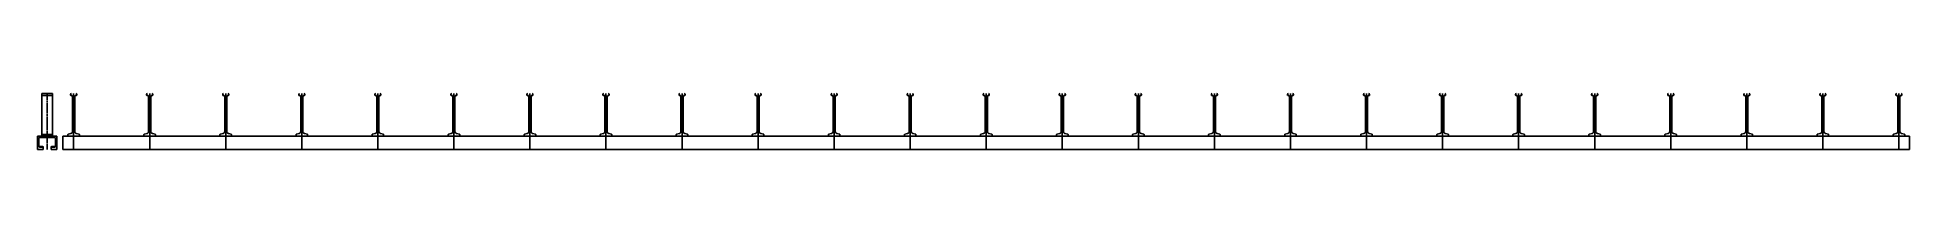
# Model space of a CAD drawing. Header units: millimetres. Extents: x -218 to 5936, y 987 to 3483.
# Drawn here: x -218 to 5936, y 987 to 1171 of the extents above; entities that cross this region are included whole.
import ezdxf

# ---------------------------------------------------------------- set-up
doc = ezdxf.new("R2010")
doc.units = ezdxf.units.MM
doc.header["$LTSCALE"] = 10
doc.linetypes.add('MITTE2', pattern=[1.125, 0.75, -0.125, 0.125, -0.125])
doc.layers.add('HALFEN', color=2, linetype='CONTINUOUS')

msp = doc.modelspace()

# ---------------------------------------------------------------- linework, layer by layer
at = {"layer": 'HALFEN'}
for p, q in [((-203.3, 1031.3), (-203.3, 1171.3)), ((-168.3, 1171.3), (-203.3, 1171.3)), ((-168.3, 1031.3), (-168.3, 1171.3)), ((-168.3, 1165.3), (-203.3, 1165.3)), ((-108.8, 1168.3), (-108.8, 1166.3)), ((-105.3, 1164.6), (-108, 1165.4)), ((-102.3, 1160.8), (-102.3, 1046.5)), ((-95.2, 1160.8), (-95.2, 1046.5)), ((-92.2, 1164.6), (-89.5, 1165.4)), ((-88.8, 1168.3), (-88.8, 1166.3)), ((141.2, 1168.3), (141.2, 1166.3)), ((144.7, 1164.6), (142, 1165.4)), ((147.7, 1160.8), (147.7, 1046.5)), ((154.8, 1160.8), (154.8, 1046.5)), ((157.8, 1164.6), (160.5, 1165.4)), ((161.2, 1168.3), (161.2, 1166.3)), ((391.2, 1168.3), (391.2, 1166.3)), ((394.7, 1164.6), (392, 1165.4)), ((397.7, 1160.8), (397.7, 1046.5)), ((404.8, 1160.8), (404.8, 1046.5)), ((407.8, 1164.6), (410.5, 1165.4)), ((411.2, 1168.3), (411.2, 1166.3)), ((641.2, 1168.3), (641.2, 1166.3)), ((644.7, 1164.6), (642, 1165.4)), ((647.7, 1160.8), (647.7, 1046.5)), ((654.8, 1160.8), (654.8, 1046.5)), ((657.8, 1164.6), (660.5, 1165.4)), ((661.2, 1168.3), (661.2, 1166.3)), ((891.2, 1168.3), (891.2, 1166.3)), ((894.7, 1164.6), (892, 1165.4)), ((897.7, 1160.8), (897.7, 1046.5)), ((904.8, 1160.8), (904.8, 1046.5)), ((907.8, 1164.6), (910.5, 1165.4)), ((911.2, 1168.3), (911.2, 1166.3)), ((1141.2, 1168.3), (1141.2, 1166.3)), ((1144.7, 1164.6), (1142, 1165.4)), ((1147.7, 1160.8), (1147.7, 1046.5)), ((1154.8, 1160.8), (1154.8, 1046.5)), ((1157.8, 1164.6), (1160.5, 1165.4)), ((1161.2, 1168.3), (1161.2, 1166.3)), ((1391.2, 1168.3), (1391.2, 1166.3)), ((1394.7, 1164.6), (1392, 1165.4)), ((1397.7, 1160.8), (1397.7, 1046.5)), ((1404.8, 1160.8), (1404.8, 1046.5)), ((1407.8, 1164.6), (1410.5, 1165.4)), ((1411.2, 1168.3), (1411.2, 1166.3)), ((1641.2, 1168.3), (1641.2, 1166.3)), ((1644.7, 1164.6), (1642, 1165.4)), ((1647.7, 1160.8), (1647.7, 1046.5)), ((1654.8, 1160.8), (1654.8, 1046.5)), ((1657.8, 1164.6), (1660.5, 1165.4)), ((1661.2, 1168.3), (1661.2, 1166.3)), ((1891.2, 1168.3), (1891.2, 1166.3)), ((1894.7, 1164.6), (1892, 1165.4)), ((1897.7, 1160.8), (1897.7, 1046.5)), ((1904.8, 1160.8), (1904.8, 1046.5)), ((1907.8, 1164.6), (1910.5, 1165.4)), ((1911.2, 1168.3), (1911.2, 1166.3)), ((2141.2, 1168.3), (2141.2, 1166.3)), ((2144.7, 1164.6), (2142, 1165.4)), ((2147.7, 1160.8), (2147.7, 1046.5)), ((2154.8, 1160.8), (2154.8, 1046.5)), ((2157.8, 1164.6), (2160.5, 1165.4)), ((2161.2, 1168.3), (2161.2, 1166.3)), ((2391.2, 1168.3), (2391.2, 1166.3)), ((2394.7, 1164.6), (2392, 1165.4)), ((2397.7, 1160.8), (2397.7, 1046.5)), ((2404.8, 1160.8), (2404.8, 1046.5)), ((2407.8, 1164.6), (2410.5, 1165.4)), ((2411.2, 1168.3), (2411.2, 1166.3)), ((2641.2, 1168.3), (2641.2, 1166.3)), ((2644.7, 1164.6), (2642, 1165.4)), ((2647.7, 1160.8), (2647.7, 1046.5)), ((2654.8, 1160.8), (2654.8, 1046.5)), ((2657.8, 1164.6), (2660.5, 1165.4)), ((2661.2, 1168.3), (2661.2, 1166.3)), ((2891.2, 1168.3), (2891.2, 1166.3)), ((2894.7, 1164.6), (2892, 1165.4)), ((2897.7, 1160.8), (2897.7, 1046.5)), ((2904.8, 1160.8), (2904.8, 1046.5)), ((2907.8, 1164.6), (2910.5, 1165.4)), ((2911.2, 1168.3), (2911.2, 1166.3)), ((3141.2, 1168.3), (3141.2, 1166.3)), ((3144.7, 1164.6), (3142, 1165.4)), ((3147.7, 1160.8), (3147.7, 1046.5)), ((3154.8, 1160.8), (3154.8, 1046.5)), ((3157.8, 1164.6), (3160.5, 1165.4)), ((3161.2, 1168.3), (3161.2, 1166.3)), ((3391.2, 1168.3), (3391.2, 1166.3)), ((3394.7, 1164.6), (3392, 1165.4)), ((3397.7, 1160.8), (3397.7, 1046.5)), ((3404.8, 1160.8), (3404.8, 1046.5)), ((3407.8, 1164.6), (3410.5, 1165.4)), ((3411.2, 1168.3), (3411.2, 1166.3)), ((3641.2, 1168.3), (3641.2, 1166.3)), ((3644.7, 1164.6), (3642, 1165.4)), ((3647.7, 1160.8), (3647.7, 1046.5)), ((3654.8, 1160.8), (3654.8, 1046.5)), ((3657.8, 1164.6), (3660.5, 1165.4)), ((3661.2, 1168.3), (3661.2, 1166.3)), ((3891.2, 1168.3), (3891.2, 1166.3)), ((3894.7, 1164.6), (3892, 1165.4)), ((3897.7, 1160.8), (3897.7, 1046.5)), ((3904.8, 1160.8), (3904.8, 1046.5)), ((3907.8, 1164.6), (3910.5, 1165.4)), ((3911.2, 1168.3), (3911.2, 1166.3)), ((4141.2, 1168.3), (4141.2, 1166.3)), ((4144.7, 1164.6), (4142, 1165.4)), ((4147.7, 1160.8), (4147.7, 1046.5)), ((4154.8, 1160.8), (4154.8, 1046.5)), ((4157.8, 1164.6), (4160.5, 1165.4)), ((4161.2, 1168.3), (4161.2, 1166.3)), ((4391.2, 1168.3), (4391.2, 1166.3)), ((4394.7, 1164.6), (4392, 1165.4)), ((4397.7, 1160.8), (4397.7, 1046.5)), ((4404.8, 1160.8), (4404.8, 1046.5)), ((4407.8, 1164.6), (4410.5, 1165.4)), ((4411.2, 1168.3), (4411.2, 1166.3)), ((4641.2, 1168.3), (4641.2, 1166.3)), ((4644.7, 1164.6), (4642, 1165.4)), ((4647.7, 1160.8), (4647.7, 1046.5)), ((4654.8, 1160.8), (4654.8, 1046.5)), ((4657.8, 1164.6), (4660.5, 1165.4)), ((4661.2, 1168.3), (4661.2, 1166.3)), ((4891.2, 1168.3), (4891.2, 1166.3)), ((4894.7, 1164.6), (4892, 1165.4)), ((4897.7, 1160.8), (4897.7, 1046.5)), ((4904.8, 1160.8), (4904.8, 1046.5)), ((4907.8, 1164.6), (4910.5, 1165.4)), ((4911.2, 1168.3), (4911.2, 1166.3)), ((5141.2, 1168.3), (5141.2, 1166.3)), ((5144.7, 1164.6), (5142, 1165.4)), ((5147.7, 1160.8), (5147.7, 1046.5)), ((5154.8, 1160.8), (5154.8, 1046.5)), ((5157.8, 1164.6), (5160.5, 1165.4)), ((5161.2, 1168.3), (5161.2, 1166.3)), ((5391.2, 1168.3), (5391.2, 1166.3)), ((5394.7, 1164.6), (5392, 1165.4)), ((5397.7, 1160.8), (5397.7, 1046.5)), ((5404.8, 1160.8), (5404.8, 1046.5)), ((5407.8, 1164.6), (5410.5, 1165.4)), ((5411.2, 1168.3), (5411.2, 1166.3)), ((5641.2, 1168.3), (5641.2, 1166.3)), ((5644.7, 1164.6), (5642, 1165.4)), ((5647.7, 1160.8), (5647.7, 1046.5)), ((5654.8, 1160.8), (5654.8, 1046.5)), ((5657.8, 1164.6), (5660.5, 1165.4)), ((5661.2, 1168.3), (5661.2, 1166.3)), ((5891.2, 1168.3), (5891.2, 1166.3)), ((5894.7, 1164.6), (5892, 1165.4)), ((5897.7, 1160.8), (5897.7, 1046.5)), ((5904.8, 1160.8), (5904.8, 1046.5)), ((5907.8, 1164.6), (5910.5, 1165.4)), ((5911.2, 1168.3), (5911.2, 1166.3)), ((-153.8, 1031.3), (-217.8, 1031.3)), ((-217.8, 987.3), (-217.8, 1031.3)), ((-198.8, 987.3), (-217.8, 987.3)), ((-212.8, 998.3), (-212.8, 1022.8)), ((-201.8, 997.3), (-212.6, 997.3)), ((-198.9, 995.3), (-209.8, 995.3)), ((-162.8, 1026.8), (-208.8, 1026.8)), ((-203.3, 1036.3), (-168.3, 1036.3)), ((-198.8, 987.3), (-198.8, 994.3)), ((-172.8, 987.3), (-172.8, 994.3)), ((-153.8, 987.3), (-172.8, 987.3)), ((-161.8, 995.3), (-172.6, 995.3)), ((-158.9, 997.3), (-169.8, 997.3)), ((-158.8, 998.3), (-158.8, 1022.8)), ((-153.8, 987.3), (-153.8, 1031.3)), ((5936.2, 1031.3), (-133.8, 1031.3)), ((-133.8, 987.3), (-133.8, 1031.3)), ((5936.2, 987.3), (-133.8, 987.3)), ((-117.8, 1036.2), (-117.8, 1031.3)), ((-107.5, 1039.7), (-117, 1037.2)), ((-90, 1039.7), (-80.5, 1037.2)), ((-79.8, 1036.2), (-79.8, 1031.3)), ((132.2, 1036.2), (132.2, 1031.3)), ((142.5, 1039.7), (133, 1037.2)), ((160, 1039.7), (169.5, 1037.2)), ((170.2, 1036.2), (170.2, 1031.3)), ((382.2, 1036.2), (382.2, 1031.3)), ((392.5, 1039.7), (383, 1037.2)), ((410, 1039.7), (419.5, 1037.2)), ((420.2, 1036.2), (420.2, 1031.3)), ((632.2, 1036.2), (632.2, 1031.3)), ((642.5, 1039.7), (633, 1037.2)), ((660, 1039.7), (669.5, 1037.2)), ((670.2, 1036.2), (670.2, 1031.3)), ((882.2, 1036.2), (882.2, 1031.3)), ((892.5, 1039.7), (883, 1037.2)), ((910, 1039.7), (919.5, 1037.2)), ((920.2, 1036.2), (920.2, 1031.3)), ((1132.2, 1036.2), (1132.2, 1031.3)), ((1142.5, 1039.7), (1133, 1037.2)), ((1160, 1039.7), (1169.5, 1037.2)), ((1170.2, 1036.2), (1170.2, 1031.3)), ((1382.2, 1036.2), (1382.2, 1031.3)), ((1392.5, 1039.7), (1383, 1037.2)), ((1410, 1039.7), (1419.5, 1037.2)), ((1420.2, 1036.2), (1420.2, 1031.3)), ((1632.2, 1036.2), (1632.2, 1031.3)), ((1642.5, 1039.7), (1633, 1037.2)), ((1660, 1039.7), (1669.5, 1037.2)), ((1670.2, 1036.2), (1670.2, 1031.3)), ((1882.2, 1036.2), (1882.2, 1031.3)), ((1892.5, 1039.7), (1883, 1037.2)), ((1910, 1039.7), (1919.5, 1037.2)), ((1920.2, 1036.2), (1920.2, 1031.3)), ((2132.2, 1036.2), (2132.2, 1031.3)), ((2142.5, 1039.7), (2133, 1037.2)), ((2160, 1039.7), (2169.5, 1037.2)), ((2170.2, 1036.2), (2170.2, 1031.3)), ((2382.2, 1036.2), (2382.2, 1031.3)), ((2392.5, 1039.7), (2383, 1037.2)), ((2410, 1039.7), (2419.5, 1037.2)), ((2420.2, 1036.2), (2420.2, 1031.3)), ((2632.2, 1036.2), (2632.2, 1031.3)), ((2642.5, 1039.7), (2633, 1037.2)), ((2660, 1039.7), (2669.5, 1037.2)), ((2670.2, 1036.2), (2670.2, 1031.3)), ((2882.2, 1036.2), (2882.2, 1031.3)), ((2892.5, 1039.7), (2883, 1037.2)), ((2910, 1039.7), (2919.5, 1037.2)), ((2920.2, 1036.2), (2920.2, 1031.3)), ((3132.2, 1036.2), (3132.2, 1031.3)), ((3142.5, 1039.7), (3133, 1037.2)), ((3160, 1039.7), (3169.5, 1037.2)), ((3170.2, 1036.2), (3170.2, 1031.3)), ((3382.2, 1036.2), (3382.2, 1031.3)), ((3392.5, 1039.7), (3383, 1037.2)), ((3410, 1039.7), (3419.5, 1037.2)), ((3420.2, 1036.2), (3420.2, 1031.3)), ((3632.2, 1036.2), (3632.2, 1031.3)), ((3642.5, 1039.7), (3633, 1037.2)), ((3660, 1039.7), (3669.5, 1037.2)), ((3670.2, 1036.2), (3670.2, 1031.3)), ((3882.2, 1036.2), (3882.2, 1031.3)), ((3892.5, 1039.7), (3883, 1037.2)), ((3910, 1039.7), (3919.5, 1037.2)), ((3920.2, 1036.2), (3920.2, 1031.3)), ((4132.2, 1036.2), (4132.2, 1031.3)), ((4142.5, 1039.7), (4133, 1037.2)), ((4160, 1039.7), (4169.5, 1037.2)), ((4170.2, 1036.2), (4170.2, 1031.3)), ((4382.2, 1036.2), (4382.2, 1031.3)), ((4392.5, 1039.7), (4383, 1037.2)), ((4410, 1039.7), (4419.5, 1037.2)), ((4420.2, 1036.2), (4420.2, 1031.3)), ((4632.2, 1036.2), (4632.2, 1031.3)), ((4642.5, 1039.7), (4633, 1037.2)), ((4660, 1039.7), (4669.5, 1037.2)), ((4670.2, 1036.2), (4670.2, 1031.3)), ((4882.2, 1036.2), (4882.2, 1031.3)), ((4892.5, 1039.7), (4883, 1037.2)), ((4910, 1039.7), (4919.5, 1037.2)), ((4920.2, 1036.2), (4920.2, 1031.3)), ((5132.2, 1036.2), (5132.2, 1031.3)), ((5142.5, 1039.7), (5133, 1037.2)), ((5160, 1039.7), (5169.5, 1037.2)), ((5170.2, 1036.2), (5170.2, 1031.3)), ((5382.2, 1036.2), (5382.2, 1031.3)), ((5392.5, 1039.7), (5383, 1037.2)), ((5410, 1039.7), (5419.5, 1037.2)), ((5420.2, 1036.2), (5420.2, 1031.3)), ((5632.2, 1036.2), (5632.2, 1031.3)), ((5642.5, 1039.7), (5633, 1037.2)), ((5660, 1039.7), (5669.5, 1037.2)), ((5670.2, 1036.2), (5670.2, 1031.3)), ((5882.2, 1036.2), (5882.2, 1031.3)), ((5892.5, 1039.7), (5883, 1037.2)), ((5901.2, 1031.3), (5885.2, 1031.3)), ((5901.2, 1031.3), (5917.2, 1031.3)), ((5910, 1039.7), (5919.5, 1037.2)), ((5920.2, 1036.2), (5920.2, 1031.3)), ((5936.2, 987.3), (5936.2, 1031.3))]:
    msp.add_line(p, q, dxfattribs=at)
at = {"layer": 'HALFEN', "color": 1, "linetype": 'MITTE2'}
for p, q in [((-185.8, 1171.3), (-185.8, 987.3)), ((-98.8, 987.3), (-98.8, 1171.3)), ((151.2, 987.3), (151.2, 1171.3)), ((401.2, 987.3), (401.2, 1171.3)), ((651.2, 987.3), (651.2, 1171.3)), ((901.2, 987.3), (901.2, 1171.3)), ((1151.2, 987.3), (1151.2, 1171.3)), ((1401.2, 987.3), (1401.2, 1171.3)), ((1651.2, 987.3), (1651.2, 1171.3)), ((1901.2, 987.3), (1901.2, 1171.3)), ((2151.2, 987.3), (2151.2, 1171.3)), ((2401.2, 987.3), (2401.2, 1171.3)), ((2651.2, 987.3), (2651.2, 1171.3)), ((2901.2, 987.3), (2901.2, 1171.3)), ((3151.2, 987.3), (3151.2, 1171.3)), ((3401.2, 987.3), (3401.2, 1171.3)), ((3651.2, 987.3), (3651.2, 1171.3)), ((3901.2, 987.3), (3901.2, 1171.3)), ((4151.2, 987.3), (4151.2, 1171.3)), ((4401.2, 987.3), (4401.2, 1171.3)), ((4651.2, 987.3), (4651.2, 1171.3)), ((4901.2, 987.3), (4901.2, 1171.3)), ((5151.2, 987.3), (5151.2, 1171.3)), ((5401.2, 987.3), (5401.2, 1171.3)), ((5651.2, 987.3), (5651.2, 1171.3)), ((5901.2, 987.3), (5901.2, 1171.3))]:
    msp.add_line(p, q, dxfattribs=at)
at = {"layer": 'HALFEN'}
for centre, radius, start, end in [((-105.8, 1168.3), 3, 90, 180), ((-91.8, 1168.3), 3, 0, 90), ((144.2, 1168.3), 3, 90, 180), ((158.2, 1168.3), 3, 0, 90), ((394.2, 1168.3), 3, 90, 180), ((408.2, 1168.3), 3, 0, 90), ((644.2, 1168.3), 3, 90, 180), ((658.2, 1168.3), 3, 0, 90), ((894.2, 1168.3), 3, 90, 180), ((908.2, 1168.3), 3, 0, 90), ((1144.2, 1168.3), 3, 90, 180), ((1158.2, 1168.3), 3, 0, 90), ((1394.2, 1168.3), 3, 90, 180), ((1408.2, 1168.3), 3, 0, 90), ((1644.2, 1168.3), 3, 90, 180), ((1658.2, 1168.3), 3, 0, 90), ((1894.2, 1168.3), 3, 90, 180), ((1908.2, 1168.3), 3, 0, 90), ((2144.2, 1168.3), 3, 90, 180), ((2158.2, 1168.3), 3, 0, 90), ((2394.2, 1168.3), 3, 90, 180), ((2408.2, 1168.3), 3, 0, 90), ((2644.2, 1168.3), 3, 90, 180), ((2658.2, 1168.3), 3, 0, 90), ((2894.2, 1168.3), 3, 90, 180), ((2908.2, 1168.3), 3, 0, 90), ((3144.2, 1168.3), 3, 90, 180), ((3158.2, 1168.3), 3, 0, 90), ((3394.2, 1168.3), 3, 90, 180), ((3408.2, 1168.3), 3, 0, 90), ((3644.2, 1168.3), 3, 90, 180), ((3658.2, 1168.3), 3, 0, 90), ((3894.2, 1168.3), 3, 90, 180), ((3908.2, 1168.3), 3, 0, 90), ((4144.2, 1168.3), 3, 90, 180), ((4158.2, 1168.3), 3, 0, 90), ((4394.2, 1168.3), 3, 90, 180), ((4408.2, 1168.3), 3, 0, 90), ((4644.2, 1168.3), 3, 90, 180), ((4658.2, 1168.3), 3, 0, 90), ((4894.2, 1168.3), 3, 90, 180), ((4908.2, 1168.3), 3, 0, 90), ((5144.2, 1168.3), 3, 90, 180), ((5158.2, 1168.3), 3, 0, 90), ((5394.2, 1168.3), 3, 90, 180), ((5408.2, 1168.3), 3, 0, 90), ((5644.2, 1168.3), 3, 90, 180), ((5658.2, 1168.3), 3, 0, 90), ((5894.2, 1168.3), 3, 90, 180), ((5908.2, 1168.3), 3, 0, 90), ((-107.8, 1166.3), 1, 180, 255), ((-106.3, 1160.8), 4, 0, 75), ((-91.2, 1160.8), 4, 105, 180), ((-89.8, 1166.3), 1, 285, 0), ((142.2, 1166.3), 1, 180, 255), ((143.7, 1160.8), 4, 0, 75), ((158.8, 1160.8), 4, 105, 180), ((160.2, 1166.3), 1, 285, 0), ((392.2, 1166.3), 1, 180, 255), ((393.7, 1160.8), 4, 0, 75), ((408.8, 1160.8), 4, 105, 180), ((410.2, 1166.3), 1, 285, 0), ((642.2, 1166.3), 1, 180, 255), ((643.7, 1160.8), 4, 0, 75), ((658.8, 1160.8), 4, 105, 180), ((660.2, 1166.3), 1, 285, 0), ((892.2, 1166.3), 1, 180, 255), ((893.7, 1160.8), 4, 0, 75), ((908.8, 1160.8), 4, 105, 180), ((910.2, 1166.3), 1, 285, 0), ((1142.2, 1166.3), 1, 180, 255), ((1143.7, 1160.8), 4, 0, 75), ((1158.8, 1160.8), 4, 105, 180), ((1160.2, 1166.3), 1, 285, 0), ((1392.2, 1166.3), 1, 180, 255), ((1393.7, 1160.8), 4, 0, 75), ((1408.8, 1160.8), 4, 105, 180), ((1410.2, 1166.3), 1, 285, 0), ((1642.2, 1166.3), 1, 180, 255), ((1643.7, 1160.8), 4, 0, 75), ((1658.8, 1160.8), 4, 105, 180), ((1660.2, 1166.3), 1, 285, 0), ((1892.2, 1166.3), 1, 180, 255), ((1893.7, 1160.8), 4, 0, 75), ((1908.8, 1160.8), 4, 105, 180), ((1910.2, 1166.3), 1, 285, 0), ((2142.2, 1166.3), 1, 180, 255), ((2143.7, 1160.8), 4, 0, 75), ((2158.8, 1160.8), 4, 105, 180), ((2160.2, 1166.3), 1, 285, 0), ((2392.2, 1166.3), 1, 180, 255), ((2393.7, 1160.8), 4, 0, 75), ((2408.8, 1160.8), 4, 105, 180), ((2410.2, 1166.3), 1, 285, 0), ((2642.2, 1166.3), 1, 180, 255), ((2643.7, 1160.8), 4, 0, 75), ((2658.8, 1160.8), 4, 105, 180), ((2660.2, 1166.3), 1, 285, 0), ((2892.2, 1166.3), 1, 180, 255), ((2893.7, 1160.8), 4, 0, 75), ((2908.8, 1160.8), 4, 105, 180), ((2910.2, 1166.3), 1, 285, 0), ((3142.2, 1166.3), 1, 180, 255), ((3143.7, 1160.8), 4, 0, 75), ((3158.8, 1160.8), 4, 105, 180), ((3160.2, 1166.3), 1, 285, 0), ((3392.2, 1166.3), 1, 180, 255), ((3393.7, 1160.8), 4, 0, 75), ((3408.8, 1160.8), 4, 105, 180), ((3410.2, 1166.3), 1, 285, 0), ((3642.2, 1166.3), 1, 180, 255), ((3643.7, 1160.8), 4, 0, 75), ((3658.8, 1160.8), 4, 105, 180), ((3660.2, 1166.3), 1, 285, 0), ((3892.2, 1166.3), 1, 180, 255), ((3893.7, 1160.8), 4, 0, 75), ((3908.8, 1160.8), 4, 105, 180), ((3910.2, 1166.3), 1, 285, 0), ((4142.2, 1166.3), 1, 180, 255), ((4143.7, 1160.8), 4, 0, 75), ((4158.8, 1160.8), 4, 105, 180), ((4160.2, 1166.3), 1, 285, 0), ((4392.2, 1166.3), 1, 180, 255), ((4393.7, 1160.8), 4, 0, 75), ((4408.8, 1160.8), 4, 105, 180), ((4410.2, 1166.3), 1, 285, 0), ((4642.2, 1166.3), 1, 180, 255), ((4643.7, 1160.8), 4, 0, 75), ((4658.8, 1160.8), 4, 105, 180), ((4660.2, 1166.3), 1, 285, 0), ((4892.2, 1166.3), 1, 180, 255), ((4893.7, 1160.8), 4, 0, 75), ((4908.8, 1160.8), 4, 105, 180), ((4910.2, 1166.3), 1, 285, 0), ((5142.2, 1166.3), 1, 180, 255), ((5143.7, 1160.8), 4, 0, 75), ((5158.8, 1160.8), 4, 105, 180), ((5160.2, 1166.3), 1, 285, 0), ((5392.2, 1166.3), 1, 180, 255), ((5393.7, 1160.8), 4, 0, 75), ((5408.8, 1160.8), 4, 105, 180), ((5410.2, 1166.3), 1, 285, 0), ((5642.2, 1166.3), 1, 180, 255), ((5643.7, 1160.8), 4, 0, 75), ((5658.8, 1160.8), 4, 105, 180), ((5660.2, 1166.3), 1, 285, 0), ((5892.2, 1166.3), 1, 180, 255), ((5893.7, 1160.8), 4, 0, 75), ((5908.8, 1160.8), 4, 105, 180), ((5910.2, 1166.3), 1, 285, 0), ((-109.3, 1046.5), 7, 285, 0), ((-88.2, 1046.5), 7, 180, 255), ((140.7, 1046.5), 7, 285, 0), ((161.8, 1046.5), 7, 180, 255), ((390.7, 1046.5), 7, 285, 0), ((411.8, 1046.5), 7, 180, 255), ((640.7, 1046.5), 7, 285, 0), ((661.8, 1046.5), 7, 180, 255), ((890.7, 1046.5), 7, 285, 0), ((911.8, 1046.5), 7, 180, 255), ((1140.7, 1046.5), 7, 285, 0), ((1161.8, 1046.5), 7, 180, 255), ((1390.7, 1046.5), 7, 285, 0), ((1411.8, 1046.5), 7, 180, 255), ((1640.7, 1046.5), 7, 285, 0), ((1661.8, 1046.5), 7, 180, 255), ((1890.7, 1046.5), 7, 285, 0), ((1911.8, 1046.5), 7, 180, 255), ((2140.7, 1046.5), 7, 285, 0), ((2161.8, 1046.5), 7, 180, 255), ((2390.7, 1046.5), 7, 285, 0), ((2411.8, 1046.5), 7, 180, 255), ((2640.7, 1046.5), 7, 285, 0), ((2661.8, 1046.5), 7, 180, 255), ((2890.7, 1046.5), 7, 285, 0), ((2911.8, 1046.5), 7, 180, 255), ((3140.7, 1046.5), 7, 285, 0), ((3161.8, 1046.5), 7, 180, 255), ((3390.7, 1046.5), 7, 285, 0), ((3411.8, 1046.5), 7, 180, 255), ((3640.7, 1046.5), 7, 285, 0), ((3661.8, 1046.5), 7, 180, 255), ((3890.7, 1046.5), 7, 285, 0), ((3911.8, 1046.5), 7, 180, 255), ((4140.7, 1046.5), 7, 285, 0), ((4161.8, 1046.5), 7, 180, 255), ((4390.7, 1046.5), 7, 285, 0), ((4411.8, 1046.5), 7, 180, 255), ((4640.7, 1046.5), 7, 285, 0), ((4661.8, 1046.5), 7, 180, 255), ((4890.7, 1046.5), 7, 285, 0), ((4911.8, 1046.5), 7, 180, 255), ((5140.7, 1046.5), 7, 285, 0), ((5161.8, 1046.5), 7, 180, 255), ((5390.7, 1046.5), 7, 285, 0), ((5411.8, 1046.5), 7, 180, 255), ((5640.7, 1046.5), 7, 285, 0), ((5661.8, 1046.5), 7, 180, 255), ((5890.7, 1046.5), 7, 285, 0), ((5911.8, 1046.5), 7, 180, 255), ((-208.8, 1022.8), 4, 90, 180), ((-209.8, 998.3), 3, 180, 270), ((-201.8, 994.3), 3, 0, 90), ((-169.8, 994.3), 3, 90, 180), ((-162.8, 1022.8), 4, 0, 90), ((-161.8, 998.3), 3, 270, 0), ((-116.8, 1036.2), 1, 105, 180), ((-80.8, 1036.2), 1, 0, 75), ((133.2, 1036.2), 1, 105, 180), ((169.2, 1036.2), 1, 0, 75), ((383.2, 1036.2), 1, 105, 180), ((419.2, 1036.2), 1, 0, 75), ((633.2, 1036.2), 1, 105, 180), ((669.2, 1036.2), 1, 0, 75), ((883.2, 1036.2), 1, 105, 180), ((919.2, 1036.2), 1, 0, 75), ((1133.2, 1036.2), 1, 105, 180), ((1169.2, 1036.2), 1, 0, 75), ((1383.2, 1036.2), 1, 105, 180), ((1419.2, 1036.2), 1, 0, 75), ((1633.2, 1036.2), 1, 105, 180), ((1669.2, 1036.2), 1, 0, 75), ((1883.2, 1036.2), 1, 105, 180), ((1919.2, 1036.2), 1, 0, 75), ((2133.2, 1036.2), 1, 105, 180), ((2169.2, 1036.2), 1, 0, 75), ((2383.2, 1036.2), 1, 105, 180), ((2419.2, 1036.2), 1, 0, 75), ((2633.2, 1036.2), 1, 105, 180), ((2669.2, 1036.2), 1, 0, 75), ((2883.2, 1036.2), 1, 105, 180), ((2919.2, 1036.2), 1, 0, 75), ((3133.2, 1036.2), 1, 105, 180), ((3169.2, 1036.2), 1, 0, 75), ((3383.2, 1036.2), 1, 105, 180), ((3419.2, 1036.2), 1, 0, 75), ((3633.2, 1036.2), 1, 105, 180), ((3669.2, 1036.2), 1, 0, 75), ((3883.2, 1036.2), 1, 105, 180), ((3919.2, 1036.2), 1, 0, 75), ((4133.2, 1036.2), 1, 105, 180), ((4169.2, 1036.2), 1, 0, 75), ((4383.2, 1036.2), 1, 105, 180), ((4419.2, 1036.2), 1, 0, 75), ((4633.2, 1036.2), 1, 105, 180), ((4669.2, 1036.2), 1, 0, 75), ((4883.2, 1036.2), 1, 105, 180), ((4919.2, 1036.2), 1, 0, 75), ((5133.2, 1036.2), 1, 105, 180), ((5169.2, 1036.2), 1, 0, 75), ((5383.2, 1036.2), 1, 105, 180), ((5419.2, 1036.2), 1, 0, 75), ((5633.2, 1036.2), 1, 105, 180), ((5669.2, 1036.2), 1, 0, 75), ((5883.2, 1036.2), 1, 105, 180), ((5919.2, 1036.2), 1, 0, 75)]:
    msp.add_arc(centre, radius, start, end, dxfattribs=at)

doc.saveas('drawing.dxf')
